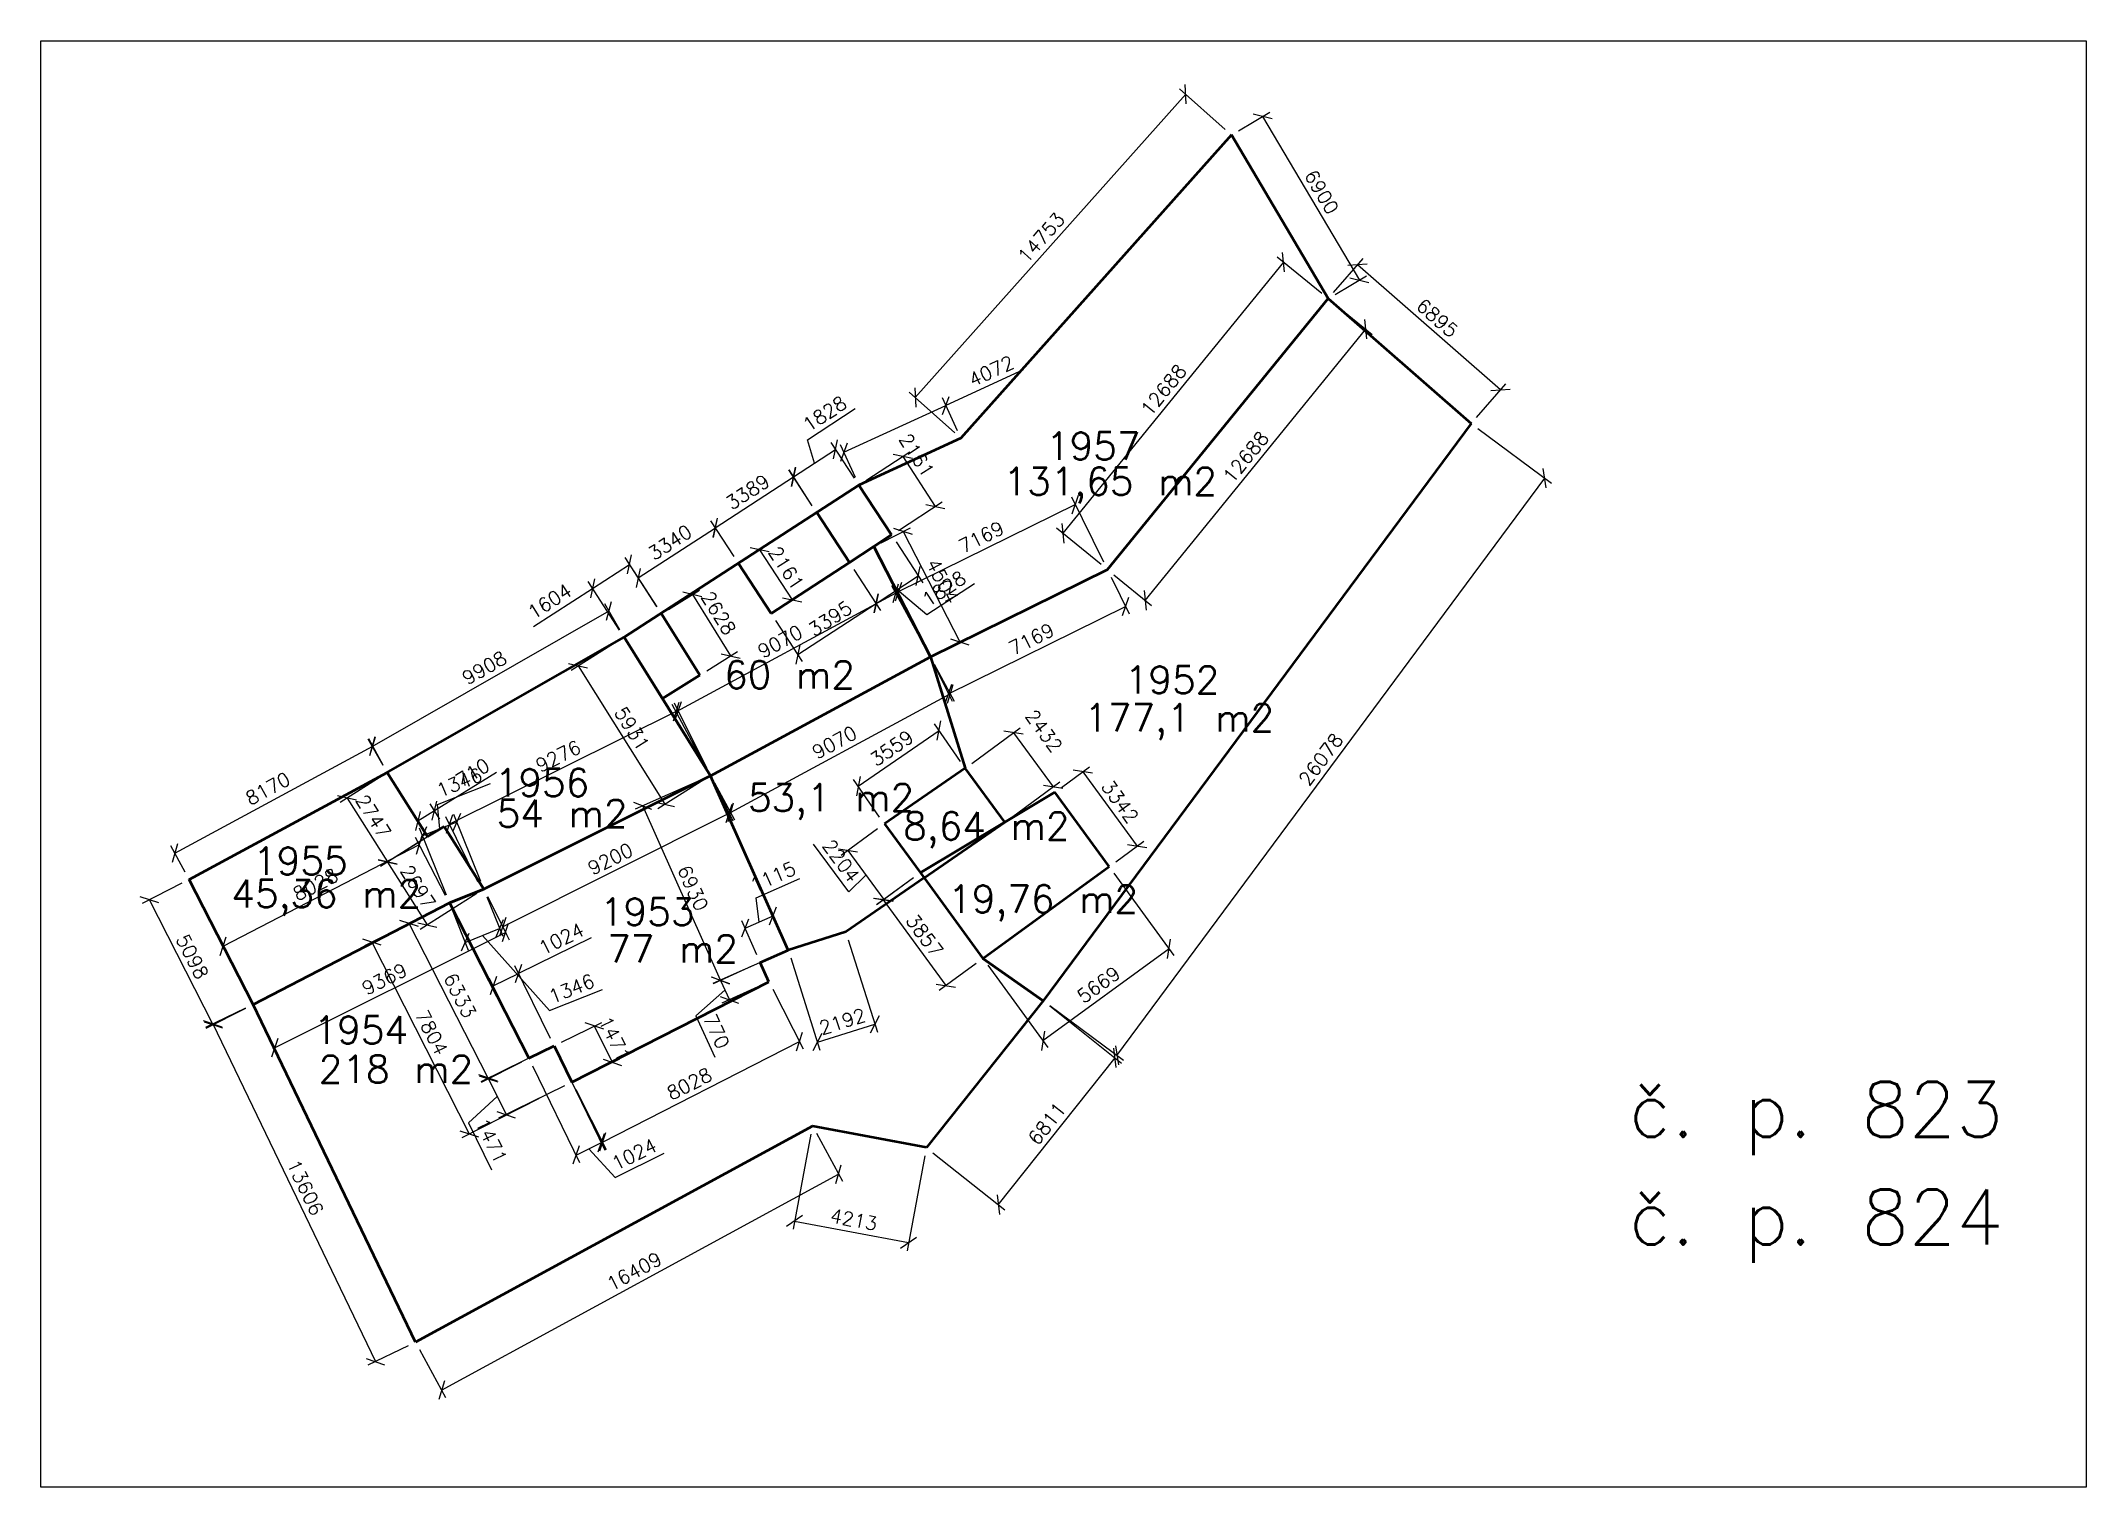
# Model space of a CAD drawing. Header units: millimetres. Extents: x -1463353 to -693674, y -1913439 to -867598.
# Drawn here: x -935317 to -861067, y -970962 to -918462 of the extents above; entities that cross this region are included whole.
import ezdxf
from ezdxf.enums import TextEntityAlignment as Align

# ---------------------------------------------------------------- set-up
doc = ezdxf.new("R2010")
doc.units = ezdxf.units.MM
doc.layers.add('bednar', color=2, linetype='Continuous', lineweight=50)
doc.layers.add('hervert', color=6, linetype='Continuous', lineweight=50)
doc.layers.add('bednar-koty', color=2, linetype='Continuous')
doc.layers.add('hervert-koty', color=6, linetype='Continuous')
doc.layers.add('vykres', color=9, linetype='Continuous', plot=False)
doc.styles.get("Standard").update_dxf_attribs({"font": 'txt.shx'})
doc.dimstyles.new('ISO-25', dxfattribs={"dimtxt": 500, "dimasz": 500, "dimexe": 300, "dimexo": 300, "dimgap": 200, "dimtad": 1, "dimdec": 0, "dimtxsty": 'Standard', "dimblk": 'OBLIQUE', "dimcen": 1, "dimadec": 0, "dimazin": 0, "dimtfac": 1, "dimtdec": 0, "dimtmove": 1, "dimatfit": 3, "dimldrblk": 'OBLIQUE', "dimfxl": 0, "dimarcsym": 0})

msp = doc.modelspace()

# ---------------------------------------------------------------- texts
at = {"layer": 'bednar'}
for s, p in [('1957', (-898826.8, -933966.7)), ('1956', (-918836.8, -946186.7)), ('1955', (-927613.3, -949030.8))]:
    msp.add_text(s, height=1000, dxfattribs=at).set_placement(p, align=Align.BOTTOM_LEFT)
for s, p in [('131,65 m2', (-900368, -934953.4)), ('60 m2', (-910511.6, -941973.9)), ('54 m2', (-918769.6, -947007.8)), ('45,36 m2', (-928401.5, -949922.4))]:
    msp.add_text(s, height=1000, dxfattribs=at).set_placement(p)
at = {"layer": 'bednar', "insert": (-877671.1, -956247.5), "char_height": 2000, "attachment_point": 1}
msp.add_mtext_dynamic_manual_height_columns('č. p. 823', width=32363.01, gutter_width=23325.1, heights=[0], dxfattribs=at)
at = {"layer": 'hervert'}
for s, p in [('1952', (-895966.8, -942456.7)), ('1953', (-915021.3, -950878.6)), ('1954', (-925416.9, -955167.2))]:
    msp.add_text(s, height=1000, dxfattribs=at).set_placement(p, align=Align.BOTTOM_LEFT)
for s, p in [('177,1 m2', (-897437.2, -943529.1)), ('53,1 m2', (-909647.5, -946430.1)), ('8,64 m2', (-904010.3, -947459.6)), ('19,76 m2', (-902376.7, -950112.1)), ('77 m2', (-914758.9, -951920.6)), ('218 m2', (-925229.4, -956289.7))]:
    msp.add_text(s, height=1000, dxfattribs=at).set_placement(p)
at = {"layer": 'hervert', "insert": (-877671.1, -960160.1), "char_height": 2000, "attachment_point": 1}
msp.add_mtext_dynamic_manual_height_columns('č. p. 824', width=32363.01, gutter_width=23325.1, heights=[0], dxfattribs=at)

# ---------------------------------------------------------------- blocks, each defined once
blk = doc.blocks.new('_Oblique')
at = {"color": 0, "linetype": 'ByBlock', "lineweight": -2}
blk.add_line((-0.5, -0.5), (0.5, 0.5), dxfattribs=at)
blk = doc.blocks.new('*D5')
at = {"layer": 'Defpoints', "color": 0}
for p in [(-908887, -952617), (-907779, -954787), (-916037, -956267)]:
    blk.add_point(p, dxfattribs=at)
at = {"layer": 'hervert-koty', "color": 0, "lineweight": -2}
for p, q in [((-908750, -952884), (-907642, -955054)), ((-914929, -958437), (-907779, -954787)), ((-915900, -956534), (-914792, -958704))]:
    blk.add_line(p, q, dxfattribs=at)
at = {"layer": 'hervert-koty', "color": 0, "lineweight": -2, "xscale": 500, "yscale": 500, "zscale": 500}
for p, rotation in [((-907779, -954787), 27.04383484737327), ((-914929, -958437), 207.0438348473733)]:
    blk.add_blockref('_Oblique', p, dxfattribs=dict(at, rotation=rotation))
at = {"layer": 'hervert-koty', "color": 0, "insert": (-911776, -956323), "char_height": 500, "attachment_point": 5, "rotation": 27.04383}
blk.add_mtext('8028', dxfattribs=at)
blk = doc.blocks.new('*D7')
at = {"layer": 'Defpoints', "color": 0}
for p in [(-915220, -954224), (-916687, -954947), (-916037, -956267)]:
    blk.add_point(p, dxfattribs=at)
at = {"layer": 'hervert-koty', "color": 0, "lineweight": -2}
for p, q in [((-916418, -954814), (-914951, -954092)), ((-914570, -955544), (-915220, -954224)), ((-915768, -956134), (-914301, -955412))]:
    blk.add_line(p, q, dxfattribs=at)
at = {"layer": 'hervert-koty', "color": 0, "lineweight": -2, "xscale": 500, "yscale": 500, "zscale": 500}
for p, rotation in [((-915220, -954224), 116.2167528564192), ((-914570, -955544), 296.2167528564192)]:
    blk.add_blockref('_Oblique', p, dxfattribs=dict(at, rotation=rotation))
at = {"layer": 'hervert-koty', "color": 0, "insert": (-914491, -954686), "char_height": 500, "attachment_point": 5, "rotation": 296.21675}
blk.add_mtext('1471', dxfattribs=at)
blk = doc.blocks.new('*D8')
at = {"layer": 'Defpoints', "color": 0}
for p in [(-909207, -951917), (-908887, -952617), (-910322, -953273)]:
    blk.add_point(p, dxfattribs=at)
at = {"layer": 'hervert-koty', "color": 0, "lineweight": -2}
for p, q in [((-909480, -952041), (-910915, -952697)), ((-910642, -952573), (-910322, -953273)), ((-910482, -952923), (-911541, -953852)), ((-909160, -952741), (-910595, -953397)), ((-911541, -953852), (-910855, -955353))]:
    blk.add_line(p, q, dxfattribs=at)
at = {"layer": 'hervert-koty', "color": 0, "lineweight": -2, "xscale": 500, "yscale": 500, "zscale": 500}
for p, rotation in [((-910642, -952573), 114.5671713206013), ((-910322, -953273), 294.5671713206013)]:
    blk.add_blockref('_Oblique', p, dxfattribs=dict(at, rotation=rotation))
at = {"layer": 'hervert-koty', "color": 0, "insert": (-910789, -954416), "char_height": 500, "attachment_point": 5, "rotation": 294.56717}
blk.add_mtext('770', dxfattribs=at)
blk = doc.blocks.new('*D9')
at = {"layer": 'Defpoints', "color": 0}
for p in [(-920487, -949757), (-921946, -950502), (-917607, -955397)]:
    blk.add_point(p, dxfattribs=at)
at = {"layer": 'hervert-koty', "color": 0, "lineweight": -2}
for p, q in [((-920754, -949893), (-922213, -950638)), ((-919066, -956142), (-921946, -950502)), ((-917874, -955533), (-919333, -956278))]:
    blk.add_line(p, q, dxfattribs=at)
at = {"layer": 'hervert-koty', "color": 0, "lineweight": -2, "xscale": 500, "yscale": 500, "zscale": 500}
for p, rotation in [((-921946, -950502), 117.0505970070862), ((-919066, -956142), 297.0505970070862)]:
    blk.add_blockref('_Oblique', p, dxfattribs=dict(at, rotation=rotation))
at = {"layer": 'hervert-koty', "color": 0, "insert": (-920105, -953117), "char_height": 500, "attachment_point": 5, "rotation": 297.0506}
blk.add_mtext('6333', dxfattribs=at)
blk = doc.blocks.new('*D10')
at = {"layer": 'Defpoints', "color": 0}
for p in [(-917975, -952313), (-917607, -955397), (-916687, -954947)]:
    blk.add_point(p, dxfattribs=at)
at = {"layer": 'hervert-koty', "color": 0, "lineweight": -2}
for p, q in [((-915336, -951022), (-917975, -952313)), ((-917739, -955127), (-919027, -952494)), ((-918895, -952763), (-917975, -952313)), ((-916819, -954677), (-918107, -952044))]:
    blk.add_line(p, q, dxfattribs=at)
at = {"layer": 'hervert-koty', "color": 0, "lineweight": -2, "xscale": 500, "yscale": 500, "zscale": 500}
for p, rotation in [((-918895, -952763), 206.0646640782857), ((-917975, -952313), 26.06466407828576)]:
    blk.add_blockref('_Oblique', p, dxfattribs=dict(at, rotation=rotation))
at = {"layer": 'hervert-koty', "color": 0, "insert": (-916424, -951054), "char_height": 500, "attachment_point": 5, "rotation": 26.06466}
blk.add_mtext('1024', dxfattribs=at)
blk = doc.blocks.new('*D11')
at = {"layer": 'Defpoints', "color": 0}
for p in [(-908735, -950225), (-908187, -951467), (-909207, -951917)]:
    blk.add_point(p, dxfattribs=at)
at = {"layer": 'hervert-koty', "color": 0, "lineweight": -2}
for p, q in [((-909354, -949569), (-907769, -948870)), ((-909245, -950450), (-909354, -949569)), ((-909755, -950675), (-908735, -950225)), ((-908308, -951192), (-908856, -949951)), ((-909328, -951642), (-909876, -950401))]:
    blk.add_line(p, q, dxfattribs=at)
at = {"layer": 'hervert-koty', "color": 0, "lineweight": -2, "xscale": 500, "yscale": 500, "zscale": 500}
for p, rotation in [((-909755, -950675), 203.8059435184577), ((-908735, -950225), 23.80594351845772)]:
    blk.add_blockref('_Oblique', p, dxfattribs=dict(at, rotation=rotation))
at = {"layer": 'hervert-koty', "color": 0, "insert": (-908743, -948808), "char_height": 500, "attachment_point": 5, "rotation": 23.80594}
blk.add_mtext('1115', dxfattribs=at)
blk = doc.blocks.new('*D12')
at = {"layer": 'Defpoints', "color": 0}
for p in [(-919237, -949257), (-920487, -949757), (-918665, -950687)]:
    blk.add_point(p, dxfattribs=at)
at = {"layer": 'hervert-koty', "color": 0, "lineweight": -2}
for p, q in [((-919125, -949535), (-918553, -950965)), ((-920375, -950035), (-919803, -951465)), ((-919915, -951187), (-918665, -950687)), ((-919290, -950937), (-916847, -953667)), ((-916847, -953667), (-914928, -952900))]:
    blk.add_line(p, q, dxfattribs=at)
at = {"layer": 'hervert-koty', "color": 0, "lineweight": -2, "xscale": 500, "yscale": 500, "zscale": 500}
for p, rotation in [((-918665, -950687), 21.80140948635181), ((-919915, -951187), 201.8014094863518)]:
    blk.add_blockref('_Oblique', p, dxfattribs=dict(at, rotation=rotation))
at = {"layer": 'hervert-koty', "color": 0, "insert": (-916055, -952866), "char_height": 500, "attachment_point": 5, "rotation": 21.80141}
blk.add_mtext('1346', dxfattribs=at)
blk = doc.blocks.new('*D13')
at = {"layer": 'bednar-koty', "color": 0, "lineweight": -2}
for p, q in [((-923000, -945187), (-924458, -946111)), ((-924204, -945950), (-922734, -948270)), ((-921530, -947507), (-922988, -948431))]:
    blk.add_line(p, q, dxfattribs=at)
at = {"layer": 'Defpoints', "color": 0}
for p in [(-922747, -945027), (-921277, -947347), (-922734, -948270)]:
    blk.add_point(p, dxfattribs=at)
at = {"layer": 'bednar-koty', "color": 0, "lineweight": -2, "xscale": 500, "yscale": 500, "zscale": 500}
for p, rotation in [((-924204, -945950), 122.359192864501), ((-922734, -948270), 302.359192864501)]:
    blk.add_blockref('_Oblique', p, dxfattribs=dict(at, rotation=rotation))
at = {"layer": 'bednar-koty', "color": 0, "insert": (-923251, -946614), "char_height": 500, "attachment_point": 5, "rotation": 302.35919}
blk.add_mtext('2747', dxfattribs=at)
blk = doc.blocks.new('*D14')
at = {"layer": 'bednar-koty', "color": 0, "lineweight": -2}
for p, q in [((-930204, -949043), (-931646, -949780)), ((-929058, -954183), (-931378, -949643)), ((-927884, -953583), (-929326, -954320))]:
    blk.add_line(p, q, dxfattribs=at)
at = {"layer": 'Defpoints', "color": 0}
for p in [(-929937, -948907), (-931378, -949643), (-927617, -953447)]:
    blk.add_point(p, dxfattribs=at)
at = {"layer": 'bednar-koty', "color": 0, "lineweight": -2, "xscale": 500, "yscale": 500, "zscale": 500}
for p, rotation in [((-931378, -949643), 117.067632843799), ((-929058, -954183), 297.067632843799)]:
    blk.add_blockref('_Oblique', p, dxfattribs=dict(at, rotation=rotation))
at = {"layer": 'bednar-koty', "color": 0, "insert": (-929818, -951709), "char_height": 500, "attachment_point": 5, "rotation": 297.06763}
blk.add_mtext('5098', dxfattribs=at)
blk = doc.blocks.new('*D15')
at = {"layer": 'Defpoints', "color": 0}
for p in [(-927617, -953447), (-921717, -965707), (-923175, -966409)]:
    blk.add_point(p, dxfattribs=at)
at = {"layer": 'hervert-koty', "color": 0, "lineweight": -2}
for p, q in [((-927887, -953577), (-929346, -954279)), ((-929075, -954149), (-923175, -966409)), ((-921987, -965837), (-923446, -966539))]:
    blk.add_line(p, q, dxfattribs=at)
at = {"layer": 'hervert-koty', "color": 0, "lineweight": -2, "xscale": 500, "yscale": 500, "zscale": 500}
for p, rotation in [((-929075, -954149), 115.6987115991615), ((-923175, -966409), 295.6987115991615)]:
    blk.add_blockref('_Oblique', p, dxfattribs=dict(at, rotation=rotation))
at = {"layer": 'hervert-koty', "color": 0, "insert": (-925720, -960083), "char_height": 500, "attachment_point": 5, "rotation": 295.69871}
blk.add_mtext('13606', dxfattribs=at)
blk = doc.blocks.new('*D16')
at = {"layer": 'bednar-koty', "color": 0, "lineweight": -2}
for p, q in [((-930456, -947948), (-923270, -944061)), ((-922894, -944756), (-923413, -943797)), ((-930080, -948643), (-930598, -947684))]:
    blk.add_line(p, q, dxfattribs=at)
at = {"layer": 'Defpoints', "color": 0}
for p in [(-923270, -944061), (-922751, -945020), (-929937, -948907)]:
    blk.add_point(p, dxfattribs=at)
at = {"layer": 'bednar-koty', "color": 0, "lineweight": -2, "xscale": 500, "yscale": 500, "zscale": 500}
for p, rotation in [((-923270, -944061), 28.41014193657022), ((-930456, -947948), 208.4101419365702)]:
    blk.add_blockref('_Oblique', p, dxfattribs=dict(at, rotation=rotation))
at = {"layer": 'bednar-koty', "color": 0, "insert": (-927077, -945608), "char_height": 500, "attachment_point": 5, "rotation": 28.41014}
blk.add_mtext('8170', dxfattribs=at)
blk = doc.blocks.new('*D17')
at = {"layer": 'bednar-koty', "color": 0, "lineweight": -2}
for p, q in [((-919103, -949525), (-918318, -951094)), ((-926832, -955016), (-918452, -950826)), ((-927483, -953715), (-926698, -955284))]:
    blk.add_line(p, q, dxfattribs=at)
at = {"layer": 'Defpoints', "color": 0}
for p in [(-919237, -949257), (-918452, -950826), (-927617, -953447)]:
    blk.add_point(p, dxfattribs=at)
at = {"layer": 'bednar-koty', "color": 0, "lineweight": -2, "xscale": 500, "yscale": 500, "zscale": 500}
for p, rotation in [((-918452, -950826), 26.56505117707799), ((-926832, -955016), 206.565051177078)]:
    blk.add_blockref('_Oblique', p, dxfattribs=dict(at, rotation=rotation))
at = {"layer": 'bednar-koty', "color": 0, "insert": (-922844, -952518), "char_height": 500, "attachment_point": 5, "rotation": 26.56505}
blk.add_mtext('9369', dxfattribs=at)
blk = doc.blocks.new('*D18')
at = {"layer": 'bednar-koty', "color": 0, "lineweight": -2}
for p, q in [((-920930, -947137), (-922985, -948435)), ((-922732, -948275), (-921292, -950555)), ((-919490, -949417), (-921545, -950715))]:
    blk.add_line(p, q, dxfattribs=at)
at = {"layer": 'Defpoints', "color": 0}
for p in [(-920677, -946977), (-919237, -949257), (-921292, -950555)]:
    blk.add_point(p, dxfattribs=at)
at = {"layer": 'bednar-koty', "color": 0, "lineweight": -2, "xscale": 500, "yscale": 500, "zscale": 500}
for p, rotation in [((-922732, -948275), 122.2756443145776), ((-921292, -950555), 302.2756443145776)]:
    blk.add_blockref('_Oblique', p, dxfattribs=dict(at, rotation=rotation))
at = {"layer": 'bednar-koty', "color": 0, "insert": (-921631, -949174), "char_height": 500, "attachment_point": 5, "rotation": 302.27564}
blk.add_mtext('2697', dxfattribs=at)
blk = doc.blocks.new('*D19')
at = {"layer": 'bednar-koty', "color": 0, "lineweight": -2}
for p, q in [((-918777, -945021), (-921027, -946409)), ((-921439, -947094), (-921789, -946526)), ((-921027, -946409), (-921632, -946782)), ((-920834, -946721), (-921185, -946153))]:
    blk.add_line(p, q, dxfattribs=at)
at = {"layer": 'Defpoints', "color": 0}
for p in [(-921632, -946782), (-921281, -947350), (-920677, -946977)]:
    blk.add_point(p, dxfattribs=at)
at = {"layer": 'bednar-koty', "color": 0, "lineweight": -2, "xscale": 500, "yscale": 500, "zscale": 500}
for p, rotation in [((-921632, -946782), 211.6607510924075), ((-921027, -946409), 31.66075109240753)]:
    blk.add_blockref('_Oblique', p, dxfattribs=dict(at, rotation=rotation))
at = {"layer": 'bednar-koty', "color": 0, "insert": (-919644, -945027), "char_height": 500, "attachment_point": 5, "rotation": 31.66075}
blk.add_mtext('710', dxfattribs=at)
blk = doc.blocks.new('*D20')
at = {"layer": 'bednar-koty', "color": 0, "lineweight": -2}
for p, q in [((-910876, -945407), (-910193, -946771)), ((-918554, -950621), (-910327, -946503)), ((-919103, -949525), (-918419, -950890))]:
    blk.add_line(p, q, dxfattribs=at)
at = {"layer": 'Defpoints', "color": 0}
for p in [(-911010, -945139), (-910327, -946503), (-919237, -949257)]:
    blk.add_point(p, dxfattribs=at)
at = {"layer": 'bednar-koty', "color": 0, "lineweight": -2, "xscale": 500, "yscale": 500, "zscale": 500}
for p, rotation in [((-910327, -946503), 26.59289168928024), ((-918554, -950621), 206.5928916892802)]:
    blk.add_blockref('_Oblique', p, dxfattribs=dict(at, rotation=rotation))
at = {"layer": 'bednar-koty', "color": 0, "insert": (-914642, -948160), "char_height": 500, "attachment_point": 5, "rotation": 26.59289}
blk.add_mtext('9200', dxfattribs=at)
blk = doc.blocks.new('*D21')
at = {"layer": 'bednar-koty', "color": 0, "lineweight": -2}
for p, q in [((-923292, -944073), (-914692, -939153)), ((-914296, -939846), (-914841, -938893)), ((-922896, -944766), (-923441, -943813))]:
    blk.add_line(p, q, dxfattribs=at)
at = {"layer": 'Defpoints', "color": 0}
for p in [(-914692, -939153), (-914147, -940107), (-922747, -945027)]:
    blk.add_point(p, dxfattribs=at)
at = {"layer": 'bednar-koty', "color": 0, "lineweight": -2, "xscale": 500, "yscale": 500, "zscale": 500}
for p, rotation in [((-914692, -939153), 29.7735722206899), ((-923292, -944073), 209.7735722206899)]:
    blk.add_blockref('_Oblique', p, dxfattribs=dict(at, rotation=rotation))
at = {"layer": 'bednar-koty', "color": 0, "insert": (-919216, -941223), "char_height": 500, "attachment_point": 5, "rotation": 29.77357}
blk.add_mtext('9908', dxfattribs=at)
blk = doc.blocks.new('*D22')
at = {"layer": 'bednar-koty', "color": 0, "lineweight": -2}
for p, q in [((-915292, -938337), (-913945, -937466)), ((-912963, -938983), (-914108, -937214)), ((-917437, -939725), (-915292, -938337)), ((-914310, -939855), (-915455, -938085))]:
    blk.add_line(p, q, dxfattribs=at)
at = {"layer": 'Defpoints', "color": 0}
for p in [(-913945, -937466), (-912800, -939235), (-914147, -940107)]:
    blk.add_point(p, dxfattribs=at)
at = {"layer": 'bednar-koty', "color": 0, "lineweight": -2, "xscale": 500, "yscale": 500, "zscale": 500}
for p, rotation in [((-913945, -937466), 32.9080279218139), ((-915292, -938337), 212.9080279218139)]:
    blk.add_blockref('_Oblique', p, dxfattribs=dict(at, rotation=rotation))
at = {"layer": 'bednar-koty', "color": 0, "insert": (-916849, -938808), "char_height": 500, "attachment_point": 5, "rotation": 32.90803}
blk.add_mtext('1604', dxfattribs=at)
blk = doc.blocks.new('*D23')
at = {"layer": 'bednar-koty', "color": 0, "lineweight": -2}
for p, q in [((-912532, -939098), (-911412, -938400)), ((-911667, -938559), (-910277, -940789)), ((-911142, -941328), (-910022, -940630))]:
    blk.add_line(p, q, dxfattribs=at)
at = {"layer": 'Defpoints', "color": 0}
for p in [(-912787, -939257), (-911397, -941487), (-910277, -940789)]:
    blk.add_point(p, dxfattribs=at)
at = {"layer": 'bednar-koty', "color": 0, "lineweight": -2, "xscale": 500, "yscale": 500, "zscale": 500}
for p, rotation in [((-911667, -938559), 121.9360458726137), ((-910277, -940789), 301.9360458726137)]:
    blk.add_blockref('_Oblique', p, dxfattribs=dict(at, rotation=rotation))
at = {"layer": 'bednar-koty', "color": 0, "insert": (-910714, -939236), "char_height": 500, "attachment_point": 5, "rotation": 301.93605}
blk.add_mtext('2628', dxfattribs=at)
blk = doc.blocks.new('*D24')
at = {"layer": 'bednar-koty', "color": 0, "lineweight": -2}
for p, q in [((-914401, -940266), (-916068, -941313)), ((-915814, -941153), (-912660, -946176)), ((-911247, -945289), (-912914, -946336))]:
    blk.add_line(p, q, dxfattribs=at)
at = {"layer": 'Defpoints', "color": 0}
for p in [(-914147, -940107), (-910993, -945130), (-912660, -946176)]:
    blk.add_point(p, dxfattribs=at)
at = {"layer": 'bednar-koty', "color": 0, "lineweight": -2, "xscale": 500, "yscale": 500, "zscale": 500}
for p, rotation in [((-915814, -941153), 122.1207127218037), ((-912660, -946176), 302.1207127218037)]:
    blk.add_blockref('_Oblique', p, dxfattribs=dict(at, rotation=rotation))
at = {"layer": 'bednar-koty', "color": 0, "insert": (-913856, -943425), "char_height": 500, "attachment_point": 5, "rotation": 302.12071}
blk.add_mtext('5931', dxfattribs=at)
blk = doc.blocks.new('*D25')
at = {"layer": 'bednar-koty', "color": 0, "lineweight": -2}
for p, q in [((-909736, -937273), (-908971, -936775)), ((-909223, -936939), (-908043, -938749)), ((-908556, -939083), (-907791, -938585))]:
    blk.add_line(p, q, dxfattribs=at)
at = {"layer": 'Defpoints', "color": 0}
for p in [(-909987, -937437), (-908807, -939247), (-908043, -938749)]:
    blk.add_point(p, dxfattribs=at)
at = {"layer": 'bednar-koty', "color": 0, "lineweight": -2, "xscale": 500, "yscale": 500, "zscale": 500}
for p, rotation in [((-909223, -936939), 123.1016848276014), ((-908043, -938749), 303.1016848276014)]:
    blk.add_blockref('_Oblique', p, dxfattribs=dict(at, rotation=rotation))
at = {"layer": 'bednar-koty', "color": 0, "insert": (-908256, -937598), "char_height": 500, "attachment_point": 5, "rotation": 303.10168}
blk.add_mtext('2161', dxfattribs=at)
blk = doc.blocks.new('*D26')
at = {"layer": 'bednar-koty', "color": 0, "lineweight": -2}
for p, q in [((-905803, -937648), (-904834, -939136)), ((-907842, -940737), (-904998, -938884)), ((-908648, -939501), (-907679, -940989))]:
    blk.add_line(p, q, dxfattribs=at)
at = {"layer": 'Defpoints', "color": 0}
for p in [(-905967, -937397), (-908811, -939250), (-904998, -938884)]:
    blk.add_point(p, dxfattribs=at)
at = {"layer": 'bednar-koty', "color": 0, "lineweight": -2, "xscale": 500, "yscale": 500, "zscale": 500}
for p, rotation in [((-904998, -938884), 33.08056094852699), ((-907842, -940737), 213.080560948527)]:
    blk.add_blockref('_Oblique', p, dxfattribs=dict(at, rotation=rotation))
at = {"layer": 'bednar-koty', "color": 0, "insert": (-906666, -939434), "char_height": 500, "attachment_point": 5, "rotation": 33.08056}
blk.add_mtext('3395', dxfattribs=at)
blk = doc.blocks.new('*D27')
at = {"layer": 'bednar-koty', "color": 0, "lineweight": -2}
for p, q in [((-904273, -936648), (-903301, -938134)), ((-905803, -937648), (-904831, -939134)), ((-904996, -938883), (-903466, -937883)), ((-904231, -938383), (-903153, -939291)), ((-903153, -939291), (-901423, -938161))]:
    blk.add_line(p, q, dxfattribs=at)
at = {"layer": 'Defpoints', "color": 0}
for p in [(-904437, -936397), (-905967, -937397), (-903466, -937883)]:
    blk.add_point(p, dxfattribs=at)
at = {"layer": 'bednar-koty', "color": 0, "lineweight": -2, "xscale": 500, "yscale": 500, "zscale": 500}
for p, rotation in [((-903466, -937883), 33.16842082125948), ((-904996, -938883), 213.1684208212595)]:
    blk.add_blockref('_Oblique', p, dxfattribs=dict(at, rotation=rotation))
at = {"layer": 'bednar-koty', "color": 0, "insert": (-902534, -938349), "char_height": 500, "attachment_point": 5, "rotation": 33.16842}
blk.add_mtext('1828', dxfattribs=at)
blk = doc.blocks.new('*D28')
at = {"layer": 'bednar-koty', "color": 0, "lineweight": -2}
for p, q in [((-902884, -941091), (-902159, -942433)), ((-910282, -946479), (-902302, -942169)), ((-910864, -945401), (-910140, -946743))]:
    blk.add_line(p, q, dxfattribs=at)
at = {"layer": 'Defpoints', "color": 0}
for p in [(-903027, -940827), (-902302, -942169), (-911007, -945137)]:
    blk.add_point(p, dxfattribs=at)
at = {"layer": 'bednar-koty', "color": 0, "lineweight": -2, "xscale": 500, "yscale": 500, "zscale": 500}
for p, rotation in [((-902302, -942169), 28.37270581436362), ((-910282, -946479), 208.3727058143636)]:
    blk.add_blockref('_Oblique', p, dxfattribs=dict(at, rotation=rotation))
at = {"layer": 'bednar-koty', "color": 0, "insert": (-906506, -943928), "char_height": 500, "attachment_point": 5, "rotation": 28.37271}
blk.add_mtext('9070', dxfattribs=at)
blk = doc.blocks.new('*D29')
at = {"layer": 'bednar-koty', "color": 0, "lineweight": -2}
for p, q in [((-907481, -932939), (-905751, -931808)), ((-907995, -934290), (-906465, -933290)), ((-907230, -933790), (-907481, -932939)), ((-905781, -934336), (-906629, -933039)), ((-907311, -935336), (-908159, -934039))]:
    blk.add_line(p, q, dxfattribs=at)
at = {"layer": 'Defpoints', "color": 0}
for p in [(-906465, -933290), (-905617, -934587), (-907147, -935587)]:
    blk.add_point(p, dxfattribs=at)
at = {"layer": 'bednar-koty', "color": 0, "lineweight": -2, "xscale": 500, "yscale": 500, "zscale": 500}
for p, rotation in [((-906465, -933290), 33.16842082125948), ((-907995, -934290), 213.1684208212595)]:
    blk.add_blockref('_Oblique', p, dxfattribs=dict(at, rotation=rotation))
at = {"layer": 'bednar-koty', "color": 0, "insert": (-906862, -931997), "char_height": 500, "attachment_point": 5, "rotation": 33.16842}
blk.add_mtext('1828', dxfattribs=at)
blk = doc.blocks.new('*D30')
at = {"layer": 'bednar-koty', "color": 0, "lineweight": -2}
for p, q in [((-905366, -934423), (-903775, -933386)), ((-904026, -933550), (-902846, -935360)), ((-904186, -936233), (-902595, -935196))]:
    blk.add_line(p, q, dxfattribs=at)
at = {"layer": 'Defpoints', "color": 0}
for p in [(-905617, -934587), (-902846, -935360), (-904437, -936397)]:
    blk.add_point(p, dxfattribs=at)
at = {"layer": 'bednar-koty', "color": 0, "lineweight": -2, "xscale": 500, "yscale": 500, "zscale": 500}
for p, rotation in [((-904026, -933550), 123.1016848258751), ((-902846, -935360), 303.1016848258751)]:
    blk.add_blockref('_Oblique', p, dxfattribs=dict(at, rotation=rotation))
at = {"layer": 'bednar-koty', "color": 0, "insert": (-903521, -933501), "char_height": 500, "attachment_point": 5, "rotation": 303.10168}
blk.add_mtext('2161', dxfattribs=at)
blk = doc.blocks.new('*D31')
at = {"layer": 'bednar-koty', "color": 0, "lineweight": -2}
for p, q in [((-913632, -937956), (-910832, -936136)), ((-910150, -937185), (-910996, -935885)), ((-912950, -939005), (-913796, -937705))]:
    blk.add_line(p, q, dxfattribs=at)
at = {"layer": 'Defpoints', "color": 0}
for p in [(-910832, -936136), (-909987, -937437), (-912787, -939257)]:
    blk.add_point(p, dxfattribs=at)
at = {"layer": 'bednar-koty', "color": 0, "lineweight": -2, "xscale": 500, "yscale": 500, "zscale": 500}
for p, rotation in [((-910832, -936136), 33.02386755579664), ((-913632, -937956), 213.0238675557966)]:
    blk.add_blockref('_Oblique', p, dxfattribs=dict(at, rotation=rotation))
at = {"layer": 'bednar-koty', "color": 0, "insert": (-912477, -936669), "char_height": 500, "attachment_point": 5, "rotation": 33.02387}
blk.add_mtext('3340', dxfattribs=at)
blk = doc.blocks.new('*D32')
at = {"layer": 'bednar-koty', "color": 0, "lineweight": -2}
for p, q in [((-907311, -935335), (-908156, -934037)), ((-910833, -936138), (-907993, -934288)), ((-910151, -937185), (-910996, -935887))]:
    blk.add_line(p, q, dxfattribs=at)
at = {"layer": 'Defpoints', "color": 0}
for p in [(-907993, -934288), (-907147, -935587), (-909987, -937437)]:
    blk.add_point(p, dxfattribs=at)
at = {"layer": 'bednar-koty', "color": 0, "lineweight": -2, "xscale": 500, "yscale": 500, "zscale": 500}
for p, rotation in [((-907993, -934288), 33.08056094930459), ((-910833, -936138), 213.0805609493046)]:
    blk.add_blockref('_Oblique', p, dxfattribs=dict(at, rotation=rotation))
at = {"layer": 'bednar-koty', "color": 0, "insert": (-909658, -934836), "char_height": 500, "attachment_point": 5, "rotation": 33.08056}
blk.add_mtext('3389', dxfattribs=at)
blk = doc.blocks.new('*D33')
at = {"layer": 'bednar-koty', "color": 0, "lineweight": -2}
for p, q in [((-899652, -930406), (-902463, -931698)), ((-906163, -933398), (-902463, -931698)), ((-902042, -932614), (-902588, -931425)), ((-905742, -934314), (-906288, -933125))]:
    blk.add_line(p, q, dxfattribs=at)
at = {"layer": 'Defpoints', "color": 0}
for p in [(-902463, -931698), (-901917, -932887), (-905617, -934587)]:
    blk.add_point(p, dxfattribs=at)
at = {"layer": 'bednar-koty', "color": 0, "lineweight": -2, "xscale": 500, "yscale": 500, "zscale": 500}
for p, rotation in [((-902463, -931698), 24.67686317033705), ((-906163, -933398), 204.6768631703371)]:
    blk.add_blockref('_Oblique', p, dxfattribs=dict(at, rotation=rotation))
at = {"layer": 'bednar-koty', "color": 0, "insert": (-900816, -930446), "char_height": 500, "attachment_point": 5, "rotation": 24.67686}
blk.add_mtext('4072', dxfattribs=at)
blk = doc.blocks.new('*D34')
at = {"layer": 'bednar-koty', "color": 0, "lineweight": -2}
for p, q in [((-896464, -937926), (-895806, -939260)), ((-902369, -942161), (-895939, -938991)), ((-902894, -941096), (-902236, -942430))]:
    blk.add_line(p, q, dxfattribs=at)
at = {"layer": 'Defpoints', "color": 0}
for p in [(-896597, -937657), (-895939, -938991), (-903027, -940827)]:
    blk.add_point(p, dxfattribs=at)
at = {"layer": 'bednar-koty', "color": 0, "lineweight": -2, "xscale": 500, "yscale": 500, "zscale": 500}
for p, rotation in [((-895939, -938991), 26.24336895784218), ((-902369, -942161), 206.2433689578422)]:
    blk.add_blockref('_Oblique', p, dxfattribs=dict(at, rotation=rotation))
at = {"layer": 'bednar-koty', "color": 0, "insert": (-899353, -940172), "char_height": 500, "attachment_point": 5, "rotation": 26.24337}
blk.add_mtext('7169', dxfattribs=at)
blk = doc.blocks.new('*D35')
at = {"layer": 'bednar-koty', "color": 0, "lineweight": -2}
for p, q in [((-888354, -928006), (-886985, -929121)), ((-895228, -938771), (-887218, -928931)), ((-896364, -937846), (-894995, -938961))]:
    blk.add_line(p, q, dxfattribs=at)
at = {"layer": 'Defpoints', "color": 0}
for p in [(-888587, -927817), (-887218, -928931), (-896597, -937657)]:
    blk.add_point(p, dxfattribs=at)
at = {"layer": 'bednar-koty', "color": 0, "lineweight": -2, "xscale": 500, "yscale": 500, "zscale": 500}
for p, rotation in [((-887218, -928931), 50.8535701644098), ((-895228, -938771), 230.8535701644098)]:
    blk.add_blockref('_Oblique', p, dxfattribs=dict(at, rotation=rotation))
at = {"layer": 'bednar-koty', "color": 0, "insert": (-891572, -933567), "char_height": 500, "attachment_point": 5, "rotation": 50.85357}
blk.add_mtext('12688', dxfattribs=at)
blk = doc.blocks.new('*D36')
at = {"layer": 'bednar-koty', "color": 0, "lineweight": -2}
for p, q in [((-891839, -921724), (-890704, -921054)), ((-890962, -921206), (-887452, -927146)), ((-888329, -927664), (-887194, -926994))]:
    blk.add_line(p, q, dxfattribs=at)
at = {"layer": 'Defpoints', "color": 0}
for p in [(-892097, -921877), (-887452, -927146), (-888587, -927817)]:
    blk.add_point(p, dxfattribs=at)
at = {"layer": 'bednar-koty', "color": 0, "lineweight": -2, "xscale": 500, "yscale": 500, "zscale": 500}
for p, rotation in [((-890962, -921206), 120.579226872489), ((-887452, -927146), 300.579226872489)]:
    blk.add_blockref('_Oblique', p, dxfattribs=dict(at, rotation=rotation))
at = {"layer": 'bednar-koty', "color": 0, "insert": (-888820, -923947), "char_height": 500, "attachment_point": 5, "rotation": 300.57923}
blk.add_mtext('6900', dxfattribs=at)
blk = doc.blocks.new('*D37')
at = {"layer": 'bednar-koty', "color": 0, "lineweight": -2}
for p, q in [((-903575, -931408), (-893755, -920398)), ((-892321, -921677), (-893979, -920198)), ((-902141, -932687), (-903799, -931208))]:
    blk.add_line(p, q, dxfattribs=at)
at = {"layer": 'Defpoints', "color": 0}
for p in [(-893755, -920398), (-892097, -921877), (-901917, -932887)]:
    blk.add_point(p, dxfattribs=at)
at = {"layer": 'bednar-koty', "color": 0, "lineweight": -2, "xscale": 500, "yscale": 500, "zscale": 500}
for p, rotation in [((-893755, -920398), 48.26970458397805), ((-903575, -931408), 228.269704583978)]:
    blk.add_blockref('_Oblique', p, dxfattribs=dict(at, rotation=rotation))
at = {"layer": 'bednar-koty', "color": 0, "insert": (-899000, -925604), "char_height": 500, "attachment_point": 5, "rotation": 48.2697}
blk.add_mtext('14753', dxfattribs=at)
blk = doc.blocks.new('*D38')
at = {"layer": 'bednar-koty', "color": 0, "lineweight": -2}
for p, q in [((-904810, -936680), (-903743, -936135)), ((-904011, -936272), (-901961, -940282)), ((-902760, -940690), (-901693, -940145))]:
    blk.add_line(p, q, dxfattribs=at)
at = {"layer": 'Defpoints', "color": 0}
for p in [(-905077, -936817), (-901961, -940282), (-903027, -940827)]:
    blk.add_point(p, dxfattribs=at)
at = {"layer": 'bednar-koty', "color": 0, "lineweight": -2, "xscale": 500, "yscale": 500, "zscale": 500}
for p, rotation in [((-904011, -936272), 117.0771150164959), ((-901961, -940282), 297.0771150164959)]:
    blk.add_blockref('_Oblique', p, dxfattribs=dict(at, rotation=rotation))
at = {"layer": 'bednar-koty', "color": 0, "insert": (-902585, -938072), "char_height": 500, "attachment_point": 5, "rotation": 297.07712}
blk.add_mtext('4504', dxfattribs=at)
blk = doc.blocks.new('*D39')
at = {"layer": 'Defpoints', "color": 0}
for p in [(-907307, -957857), (-906358, -959599), (-921717, -965707)]:
    blk.add_point(p, dxfattribs=at)
at = {"layer": 'hervert-koty', "color": 0, "lineweight": -2}
for p, q in [((-907163, -958120), (-906214, -959862)), ((-920768, -967449), (-906358, -959599)), ((-921573, -965970), (-920624, -967712))]:
    blk.add_line(p, q, dxfattribs=at)
at = {"layer": 'hervert-koty', "color": 0, "lineweight": -2, "xscale": 500, "yscale": 500, "zscale": 500}
for p, rotation in [((-906358, -959599), 28.57980680304445), ((-920768, -967449), 208.5798068030444)]:
    blk.add_blockref('_Oblique', p, dxfattribs=dict(at, rotation=rotation))
at = {"layer": 'hervert-koty', "color": 0, "insert": (-913778, -963129), "char_height": 500, "attachment_point": 5, "rotation": 28.57981}
blk.add_mtext('16409', dxfattribs=at)
blk = doc.blocks.new('*D40')
at = {"layer": 'Defpoints', "color": 0}
for p in [(-907307, -957857), (-903167, -958637), (-903817, -962087)]:
    blk.add_point(p, dxfattribs=at)
at = {"layer": 'hervert-koty', "color": 0, "lineweight": -2}
for p, q in [((-907362, -958152), (-908012, -961602)), ((-903222, -958932), (-903872, -962382)), ((-907957, -961307), (-903817, -962087))]:
    blk.add_line(p, q, dxfattribs=at)
at = {"layer": 'hervert-koty', "color": 0, "lineweight": -2, "xscale": 500, "yscale": 500, "zscale": 500}
for p, rotation in [((-907957, -961307), 169.3302171955033), ((-903817, -962087), 349.3302171955033)]:
    blk.add_blockref('_Oblique', p, dxfattribs=dict(at, rotation=rotation))
at = {"layer": 'hervert-koty', "color": 0, "insert": (-905804, -961255), "char_height": 500, "attachment_point": 5, "rotation": 349.33022}
blk.add_mtext('4213', dxfattribs=at)
blk = doc.blocks.new('*D41')
at = {"layer": 'Defpoints', "color": 0}
for p in [(-898927, -953307), (-896320, -955380), (-903167, -958637)]:
    blk.add_point(p, dxfattribs=at)
at = {"layer": 'hervert-koty', "color": 0, "lineweight": -2}
for p, q in [((-898692, -953493), (-896085, -955567)), ((-900560, -960710), (-896320, -955380)), ((-902932, -958823), (-900325, -960897))]:
    blk.add_line(p, q, dxfattribs=at)
at = {"layer": 'hervert-koty', "color": 0, "lineweight": -2, "xscale": 500, "yscale": 500, "zscale": 500}
for p, rotation in [((-896320, -955380), 51.49784999375933), ((-900560, -960710), 231.4978499937593)]:
    blk.add_blockref('_Oblique', p, dxfattribs=dict(at, rotation=rotation))
at = {"layer": 'hervert-koty', "color": 0, "insert": (-898792, -957765), "char_height": 500, "attachment_point": 5, "rotation": 51.49785}
blk.add_mtext('6811', dxfattribs=at)
blk = doc.blocks.new('*D42')
at = {"layer": 'Defpoints', "color": 0}
for p in [(-883397, -932357), (-880722, -934339), (-898927, -953307)]:
    blk.add_point(p, dxfattribs=at)
at = {"layer": 'hervert-koty', "color": 0, "lineweight": -2}
for p, q in [((-883156, -932535), (-880481, -934518)), ((-896252, -955289), (-880722, -934339)), ((-898686, -953485), (-896011, -955468))]:
    blk.add_line(p, q, dxfattribs=at)
at = {"layer": 'hervert-koty', "color": 0, "lineweight": -2, "xscale": 500, "yscale": 500, "zscale": 500}
for p, rotation in [((-880722, -934339), 53.45087451500281), ((-896252, -955289), 233.4508745150028)]:
    blk.add_blockref('_Oblique', p, dxfattribs=dict(at, rotation=rotation))
at = {"layer": 'hervert-koty', "color": 0, "insert": (-888849, -944546), "char_height": 500, "attachment_point": 5, "rotation": 53.45087}
blk.add_mtext('26078', dxfattribs=at)
blk = doc.blocks.new('*D43')
at = {"layer": 'Defpoints', "color": 0}
for p in [(-887516, -926593), (-888587, -927817), (-883397, -932357)]:
    blk.add_point(p, dxfattribs=at)
at = {"layer": 'hervert-koty', "color": 0, "lineweight": -2}
for p, q in [((-888389, -927591), (-887319, -926367)), ((-882326, -931133), (-887516, -926593)), ((-883199, -932131), (-882129, -930907))]:
    blk.add_line(p, q, dxfattribs=at)
at = {"layer": 'hervert-koty', "color": 0, "lineweight": -2, "xscale": 500, "yscale": 500, "zscale": 500}
for p, rotation in [((-887516, -926593), 138.8218914480909), ((-882326, -931133), 318.8218914480909)]:
    blk.add_blockref('_Oblique', p, dxfattribs=dict(at, rotation=rotation))
at = {"layer": 'hervert-koty', "color": 0, "insert": (-884625, -928524), "char_height": 500, "attachment_point": 5, "rotation": 318.82189}
blk.add_mtext('6895', dxfattribs=at)
blk = doc.blocks.new('*D44')
at = {"layer": 'Defpoints', "color": 0}
for p in [(-888587, -927817), (-898216, -936338), (-896597, -937657)]:
    blk.add_point(p, dxfattribs=at)
at = {"layer": 'hervert-koty', "color": 0, "lineweight": -2}
for p, q in [((-890206, -926498), (-898216, -936338)), ((-888819, -927627), (-890439, -926309)), ((-896829, -937467), (-898449, -936149))]:
    blk.add_line(p, q, dxfattribs=at)
at = {"layer": 'hervert-koty', "color": 0, "lineweight": -2, "xscale": 500, "yscale": 500, "zscale": 500}
for p, rotation in [((-890206, -926498), 50.85357016440982), ((-898216, -936338), 230.8535701644098)]:
    blk.add_blockref('_Oblique', p, dxfattribs=dict(at, rotation=rotation))
at = {"layer": 'hervert-koty', "color": 0, "insert": (-894560, -931134), "char_height": 500, "attachment_point": 5, "rotation": 50.85357}
blk.add_mtext('12688', dxfattribs=at)
blk = doc.blocks.new('*D45')
at = {"layer": 'Defpoints', "color": 0}
for p in [(-896597, -937657), (-904192, -938462), (-903027, -940827)]:
    blk.add_point(p, dxfattribs=at)
at = {"layer": 'hervert-koty', "color": 0, "lineweight": -2}
for p, q in [((-897762, -935292), (-904192, -938462)), ((-896729, -937388), (-897895, -935023)), ((-903159, -940558), (-904325, -938193))]:
    blk.add_line(p, q, dxfattribs=at)
at = {"layer": 'hervert-koty', "color": 0, "lineweight": -2, "xscale": 500, "yscale": 500, "zscale": 500}
for p, rotation in [((-897762, -935292), 26.24336895784218), ((-904192, -938462), 206.2433689578422)]:
    blk.add_blockref('_Oblique', p, dxfattribs=dict(at, rotation=rotation))
at = {"layer": 'hervert-koty', "color": 0, "insert": (-901176, -936474), "char_height": 500, "attachment_point": 5, "rotation": 26.24337}
blk.add_mtext('7169', dxfattribs=at)
blk = doc.blocks.new('*D46')
at = {"layer": 'Defpoints', "color": 0}
for p in [(-903027, -940827), (-912259, -942819), (-911007, -945137)]:
    blk.add_point(p, dxfattribs=at)
at = {"layer": 'hervert-koty', "color": 0, "lineweight": -2}
for p, q in [((-904279, -938509), (-912259, -942819)), ((-903169, -940563), (-904421, -938245)), ((-911149, -944873), (-912401, -942555))]:
    blk.add_line(p, q, dxfattribs=at)
at = {"layer": 'hervert-koty', "color": 0, "lineweight": -2, "xscale": 500, "yscale": 500, "zscale": 500}
for p, rotation in [((-904279, -938509), 28.37349325599647), ((-912259, -942819), 208.3734932559964)]:
    blk.add_blockref('_Oblique', p, dxfattribs=dict(at, rotation=rotation))
at = {"layer": 'hervert-koty', "color": 0, "insert": (-908482, -940268), "char_height": 500, "attachment_point": 5, "rotation": 28.37349}
blk.add_mtext('9070', dxfattribs=at)
blk = doc.blocks.new('*D47')
at = {"layer": 'Defpoints', "color": 0}
for p in [(-911007, -945137), (-920489, -946895), (-919318, -949257)]:
    blk.add_point(p, dxfattribs=at)
at = {"layer": 'hervert-koty', "color": 0, "lineweight": -2}
for p, q in [((-912177, -942775), (-920489, -946895)), ((-911140, -944868), (-912311, -942506)), ((-919451, -948988), (-920622, -946626))]:
    blk.add_line(p, q, dxfattribs=at)
at = {"layer": 'hervert-koty', "color": 0, "lineweight": -2, "xscale": 500, "yscale": 500, "zscale": 500}
for p, rotation in [((-912177, -942775), 26.36841751673598), ((-920489, -946895), 206.368417516736)]:
    blk.add_blockref('_Oblique', p, dxfattribs=dict(at, rotation=rotation))
at = {"layer": 'hervert-koty', "color": 0, "insert": (-916533, -944432), "char_height": 500, "attachment_point": 5, "rotation": 26.36842}
blk.add_mtext('9276', dxfattribs=at)
blk = doc.blocks.new('*D48')
at = {"layer": 'Defpoints', "color": 0}
for p in [(-921462, -947318), (-919237, -949257), (-920487, -949757)]:
    blk.add_point(p, dxfattribs=at)
at = {"layer": 'hervert-koty', "color": 0, "lineweight": -2}
for p, q in [((-920916, -946184), (-918997, -945417)), ((-920837, -947068), (-920916, -946184)), ((-919348, -948978), (-920324, -946540)), ((-920598, -949478), (-921574, -947040)), ((-920212, -946818), (-921462, -947318))]:
    blk.add_line(p, q, dxfattribs=at)
at = {"layer": 'hervert-koty', "color": 0, "lineweight": -2, "xscale": 500, "yscale": 500, "zscale": 500}
for p, rotation in [((-920212, -946818), 21.80140948635184), ((-921462, -947318), 201.8014094863518)]:
    blk.add_blockref('_Oblique', p, dxfattribs=dict(at, rotation=rotation))
at = {"layer": 'hervert-koty', "color": 0, "insert": (-920124, -945383), "char_height": 500, "attachment_point": 5, "rotation": 21.80141}
blk.add_mtext('1346', dxfattribs=at)
blk = doc.blocks.new('*D49')
at = {"layer": 'Defpoints', "color": 0}
for p in [(-920487, -949757), (-928710, -951334), (-927617, -953447)]:
    blk.add_point(p, dxfattribs=at)
at = {"layer": 'hervert-koty', "color": 0, "lineweight": -2}
for p, q in [((-920625, -949490), (-921718, -947378)), ((-921580, -947644), (-928710, -951334)), ((-927755, -953180), (-928848, -951068))]:
    blk.add_line(p, q, dxfattribs=at)
at = {"layer": 'hervert-koty', "color": 0, "lineweight": -2, "xscale": 500, "yscale": 500, "zscale": 500}
for p, rotation in [((-921580, -947644), 27.36299094377635), ((-928710, -951334), 207.3629909437763)]:
    blk.add_blockref('_Oblique', p, dxfattribs=dict(at, rotation=rotation))
at = {"layer": 'hervert-koty', "color": 0, "insert": (-925352, -949090), "char_height": 500, "attachment_point": 5, "rotation": 27.36299}
blk.add_mtext('8028', dxfattribs=at)
blk = doc.blocks.new('*D50')
at = {"layer": 'Defpoints', "color": 0}
for p in [(-906097, -950807), (-908187, -951467), (-905039, -954155)]:
    blk.add_point(p, dxfattribs=at)
at = {"layer": 'hervert-koty', "color": 0, "lineweight": -2}
for p, q in [((-906006, -951093), (-904949, -954442)), ((-908096, -951753), (-907039, -955102)), ((-907129, -954815), (-905039, -954155))]:
    blk.add_line(p, q, dxfattribs=at)
at = {"layer": 'hervert-koty', "color": 0, "lineweight": -2, "xscale": 500, "yscale": 500, "zscale": 500}
for p, rotation in [((-905039, -954155), 17.52556837372287), ((-907129, -954815), 197.5255683737229)]:
    blk.add_blockref('_Oblique', p, dxfattribs=dict(at, rotation=rotation))
at = {"layer": 'hervert-koty', "color": 0, "insert": (-906220, -954056), "char_height": 500, "attachment_point": 5, "rotation": 17.52557}
blk.add_mtext('2192', dxfattribs=at)
blk = doc.blocks.new('*D51')
at = {"layer": 'Defpoints', "color": 0}
for p in [(-901767, -944867), (-898572, -945538), (-900327, -946827)]:
    blk.add_point(p, dxfattribs=at)
at = {"layer": 'hervert-koty', "color": 0, "lineweight": -2}
for p, q in [((-901525, -944689), (-899770, -943400)), ((-900012, -943578), (-898572, -945538)), ((-900085, -946649), (-898330, -945360))]:
    blk.add_line(p, q, dxfattribs=at)
at = {"layer": 'hervert-koty', "color": 0, "lineweight": -2, "xscale": 500, "yscale": 500, "zscale": 500}
for p, rotation in [((-900012, -943578), 126.3044971225752), ((-898572, -945538), 306.3044971225752)]:
    blk.add_blockref('_Oblique', p, dxfattribs=dict(at, rotation=rotation))
at = {"layer": 'hervert-koty', "color": 0, "insert": (-898907, -943513), "char_height": 500, "attachment_point": 5, "rotation": 306.3045}
blk.add_mtext('2432', dxfattribs=at)
blk = doc.blocks.new('*D52')
at = {"layer": 'Defpoints', "color": 0}
for p in [(-898507, -945737), (-895520, -947695), (-896537, -948437)]:
    blk.add_point(p, dxfattribs=at)
at = {"layer": 'hervert-koty', "color": 0, "lineweight": -2}
for p, q in [((-898264, -945560), (-897247, -944818)), ((-897490, -944995), (-895520, -947695)), ((-896294, -948260), (-895277, -947518))]:
    blk.add_line(p, q, dxfattribs=at)
at = {"layer": 'hervert-koty', "color": 0, "lineweight": -2, "xscale": 500, "yscale": 500, "zscale": 500}
for p, rotation in [((-897490, -944995), 126.1155982288362), ((-895520, -947695), 306.1155982288362)]:
    blk.add_blockref('_Oblique', p, dxfattribs=dict(at, rotation=rotation))
at = {"layer": 'hervert-koty', "color": 0, "insert": (-896141, -946079), "char_height": 500, "attachment_point": 5, "rotation": 306.1156}
blk.add_mtext('3342', dxfattribs=at)
blk = doc.blocks.new('*D53')
at = {"layer": 'Defpoints', "color": 0}
for p in [(-896537, -948437), (-901117, -951777), (-898942, -954760)]:
    blk.add_point(p, dxfattribs=at)
at = {"layer": 'hervert-koty', "color": 0, "lineweight": -2}
for p, q in [((-896360, -948679), (-894185, -951662)), ((-894362, -951420), (-898942, -954760)), ((-900940, -952019), (-898765, -955002))]:
    blk.add_line(p, q, dxfattribs=at)
at = {"layer": 'hervert-koty', "color": 0, "lineweight": -2, "xscale": 500, "yscale": 500, "zscale": 500}
for p, rotation in [((-894362, -951420), 36.10168693553739), ((-898942, -954760), 216.1016869355374)]:
    blk.add_blockref('_Oblique', p, dxfattribs=dict(at, rotation=rotation))
at = {"layer": 'hervert-koty', "color": 0, "insert": (-896917, -952726), "char_height": 500, "attachment_point": 5, "rotation": 36.10169}
blk.add_mtext('5669', dxfattribs=at)
blk = doc.blocks.new('*D54')
at = {"layer": 'Defpoints', "color": 0}
for p in [(-903392, -948663), (-901117, -951777), (-902462, -952759)]:
    blk.add_point(p, dxfattribs=at)
at = {"layer": 'hervert-koty', "color": 0, "lineweight": -2}
for p, q in [((-903634, -948840), (-904979, -949822)), ((-904737, -949645), (-902462, -952759)), ((-901359, -951954), (-902704, -952936))]:
    blk.add_line(p, q, dxfattribs=at)
at = {"layer": 'hervert-koty', "color": 0, "lineweight": -2, "xscale": 500, "yscale": 500, "zscale": 500}
for p, rotation in [((-904737, -949645), 126.1530157962973), ((-902462, -952759), 306.1530157962973)]:
    blk.add_blockref('_Oblique', p, dxfattribs=dict(at, rotation=rotation))
at = {"layer": 'hervert-koty', "color": 0, "insert": (-903236, -950937), "char_height": 500, "attachment_point": 5, "rotation": 306.15302}
blk.add_mtext('3857', dxfattribs=at)
blk = doc.blocks.new('*D55')
at = {"layer": 'Defpoints', "color": 0}
for p in [(-904697, -946887), (-903392, -948663), (-904711, -949632)]:
    blk.add_point(p, dxfattribs=at)
at = {"layer": 'hervert-koty', "color": 0, "lineweight": -2}
for p, q in [((-904939, -947064), (-906258, -948033)), ((-905991, -949357), (-907264, -947624)), ((-906016, -947856), (-904711, -949632)), ((-905363, -948744), (-905991, -949357)), ((-903634, -948840), (-904953, -949809))]:
    blk.add_line(p, q, dxfattribs=at)
at = {"layer": 'hervert-koty', "color": 0, "lineweight": -2, "xscale": 500, "yscale": 500, "zscale": 500}
for p, rotation in [((-906016, -947856), 126.3044971233909), ((-904711, -949632), 306.3044971233909)]:
    blk.add_blockref('_Oblique', p, dxfattribs=dict(at, rotation=rotation))
at = {"layer": 'hervert-koty', "color": 0, "insert": (-906265, -948224), "char_height": 500, "attachment_point": 5, "rotation": 306.3045}
blk.add_mtext('2204', dxfattribs=at)
blk = doc.blocks.new('*D56')
at = {"layer": 'Defpoints', "color": 0}
for p in [(-902711, -943497), (-901767, -944867), (-904697, -946887)]:
    blk.add_point(p, dxfattribs=at)
at = {"layer": 'hervert-koty', "color": 0, "lineweight": -2}
for p, q in [((-905641, -945517), (-902711, -943497)), ((-901937, -944620), (-902881, -943250)), ((-904867, -946640), (-905811, -945270))]:
    blk.add_line(p, q, dxfattribs=at)
at = {"layer": 'hervert-koty', "color": 0, "lineweight": -2, "xscale": 500, "yscale": 500, "zscale": 500}
for p, rotation in [((-902711, -943497), 34.58314841806318), ((-905641, -945517), 214.5831484180632)]:
    blk.add_blockref('_Oblique', p, dxfattribs=dict(at, rotation=rotation))
at = {"layer": 'hervert-koty', "color": 0, "insert": (-904432, -944137), "char_height": 500, "attachment_point": 5, "rotation": 34.58315}
blk.add_mtext('3559', dxfattribs=at)
blk = doc.blocks.new('*D57')
at = {"layer": 'Defpoints', "color": 0}
for p in [(-911007, -945137), (-913466, -946232), (-908187, -951467)]:
    blk.add_point(p, dxfattribs=at)
at = {"layer": 'hervert-koty', "color": 0, "lineweight": -2}
for p, q in [((-911281, -945259), (-913741, -946355)), ((-910646, -952562), (-913466, -946232)), ((-908461, -951589), (-910921, -952685))]:
    blk.add_line(p, q, dxfattribs=at)
at = {"layer": 'hervert-koty', "color": 0, "lineweight": -2, "xscale": 500, "yscale": 500, "zscale": 500}
for p, rotation in [((-913466, -946232), 114.0128588776575), ((-910646, -952562), 294.0128588776575)]:
    blk.add_blockref('_Oblique', p, dxfattribs=dict(at, rotation=rotation))
at = {"layer": 'hervert-koty', "color": 0, "insert": (-911645, -949214), "char_height": 500, "attachment_point": 5, "rotation": 294.01286}
blk.add_mtext('6930', dxfattribs=at)
blk = doc.blocks.new('*D58')
at = {"layer": 'Defpoints', "color": 0}
for p in [(-917607, -955397), (-916687, -954947), (-914969, -958458)]:
    blk.add_point(p, dxfattribs=at)
at = {"layer": 'hervert-koty', "color": 0, "lineweight": -2}
for p, q in [((-916555, -955216), (-914838, -958727)), ((-917475, -955666), (-915758, -959177)), ((-915889, -958908), (-914969, -958458)), ((-915429, -958683), (-914472, -959718)), ((-914472, -959718), (-912691, -958846))]:
    blk.add_line(p, q, dxfattribs=at)
at = {"layer": 'hervert-koty', "color": 0, "lineweight": -2, "xscale": 500, "yscale": 500, "zscale": 500}
for p, rotation in [((-914969, -958458), 26.06466407828576), ((-915889, -958908), 206.0646640782857)]:
    blk.add_blockref('_Oblique', p, dxfattribs=dict(at, rotation=rotation))
at = {"layer": 'hervert-koty', "color": 0, "insert": (-913779, -958878), "char_height": 500, "attachment_point": 5, "rotation": 26.06466}
blk.add_mtext('1024', dxfattribs=at)
blk = doc.blocks.new('*D59')
at = {"layer": 'Defpoints', "color": 0}
for p in [(-916687, -954947), (-916040, -956268), (-918432, -957438)]:
    blk.add_point(p, dxfattribs=at)
at = {"layer": 'hervert-koty', "color": 0, "lineweight": -2}
for p, q in [((-916956, -955079), (-919348, -956248)), ((-919079, -956117), (-918432, -957438)), ((-918755, -956777), (-919790, -957734)), ((-916310, -956400), (-918702, -957570)), ((-919790, -957734), (-918955, -959441))]:
    blk.add_line(p, q, dxfattribs=at)
at = {"layer": 'hervert-koty', "color": 0, "lineweight": -2, "xscale": 500, "yscale": 500, "zscale": 500}
for p, rotation in [((-919079, -956117), 116.064664093424), ((-918432, -957438), 296.064664093424)]:
    blk.add_blockref('_Oblique', p, dxfattribs=dict(at, rotation=rotation))
at = {"layer": 'hervert-koty', "color": 0, "insert": (-918968, -958390), "char_height": 500, "attachment_point": 5, "rotation": 296.06466}
blk.add_mtext('1471', dxfattribs=at)
blk = doc.blocks.new('*D60')
at = {"layer": 'Defpoints', "color": 0}
for p in [(-920487, -949757), (-916960, -956718), (-919772, -958143)]:
    blk.add_point(p, dxfattribs=at)
at = {"layer": 'hervert-koty', "color": 0, "lineweight": -2}
for p, q in [((-920754, -949892), (-923566, -951316)), ((-923298, -951181), (-919772, -958143)), ((-917228, -956854), (-920039, -958278))]:
    blk.add_line(p, q, dxfattribs=at)
at = {"layer": 'hervert-koty', "color": 0, "lineweight": -2, "xscale": 500, "yscale": 500, "zscale": 500}
for p, rotation in [((-923298, -951181), 116.8647114677514), ((-919772, -958143), 296.8647114677514)]:
    blk.add_blockref('_Oblique', p, dxfattribs=dict(at, rotation=rotation))
at = {"layer": 'hervert-koty', "color": 0, "insert": (-921133, -954458), "char_height": 500, "attachment_point": 5, "rotation": 296.86471}
blk.add_mtext('7804', dxfattribs=at)

# ---------------------------------------------------------------- dimensions: what is measured, and where the dimension line sits
at = {"layer": 'bednar-koty'}
for p1, p2, distance, picture, middle in [((-901916.8, -932886.7), (-892096.8, -921876.7), 2221.4, '*D37', (-899000.5, -925603.6)), ((-892096.8, -921876.7), (-888586.8, -927816.7), 1318.1, '*D36', (-888819.6, -923947.2)), ((-896596.8, -937656.7), (-888586.8, -927816.7), -1765.5, '*D35', (-891571.6, -933567.2)), ((-907146.8, -935586.7), (-905616.8, -934586.7), 1549.4, '*D29', (-907559.9, -932452.6)), ((-909986.8, -937436.7), (-907146.8, -935586.7), 1549.4, '*D32', (-909658.1, -934836.4)), ((-912786.8, -939256.7), (-909986.8, -937436.7), 1550.9, '*D31', (-912477.3, -936669)), ((-905076.8, -936816.7), (-903026.8, -940826.7), 1197.5, '*D38', (-902584.9, -938071.8)), ((-905966.8, -937396.7), (-904436.8, -936396.7), -1775.3, '*D27', (-903231.7, -938805.1)), ((-908811.4, -939249.7), (-905966.8, -937396.7), -1775.3, '*D26', (-906665.7, -939433.7)), ((-903026.8, -940826.7), (-896596.8, -937656.7), -1487.7, '*D34', (-899353, -940172.4)), ((-922746.8, -945026.7), (-914146.8, -940106.7), 1098.4, '*D21', (-919215.7, -941222.7)), ((-914146.8, -940106.7), (-910993.3, -945129.9), -1968.1, '*D24', (-913855.7, -943425.5)), ((-911006.9, -945136.6), (-903026.8, -940826.7), -1525.3, '*D28', (-906505.9, -943927.8)), ((-929936.8, -948906.7), (-922751.2, -945019.8), 1090.5, '*D16', (-927077, -945608.2)), ((-919236.8, -949256.7), (-911010.4, -945138.5), -1526, '*D20', (-914642, -948159.8)), ((-920676.8, -946976.7), (-919236.8, -949256.7), -2430.4, '*D18', (-921631.3, -949174.3)), ((-927616.8, -953446.7), (-929936.8, -948906.7), 1618.9, '*D14', (-929817.7, -951708.6)), ((-927616.8, -953446.7), (-919236.8, -949256.7), -1754, '*D17', (-922843.7, -952518.1))]:
    dim = msp.add_aligned_dim(p1=p1, p2=p2, distance=distance, dimstyle='ISO-25', override={"dimscale": 1}, dxfattribs=at)
    dim.commit()
    dim.dimension.update_dxf_attribs({"geometry": picture, "text_midpoint": middle})
for base, p1, p2, angle, picture, middle in [((-902463.1, -931697.9), (-905616.8, -934586.7), (-901916.8, -932886.7), 24.676863, '*D33', (-900628.5, -930855)), ((-902846.4, -935359.8), (-905616.8, -934586.7), (-904436.8, -936396.7), 303.101685, '*D30', (-903898.3, -933746.3)), ((-908042.6, -938748.5), (-909986.8, -937436.7), (-908806.8, -939246.7), 303.101685, '*D25', (-908632.6, -937843.5)), ((-913945.4, -937465.7), (-914146.8, -940106.7), (-912800.2, -939235.3), 32.908028, '*D22', (-916604.1, -939186.2)), ((-910276.9, -940788.7), (-912786.8, -939256.7), (-911396.8, -941486.7), 301.936046, '*D23', (-911096.2, -939474.3)), ((-921631.6, -946781.6), (-920676.8, -946976.7), (-921281.4, -947349.5), 211.660751, '*D19', (-919407.9, -945410.3)), ((-922734.4, -948270.3), (-922746.8, -945026.7), (-921276.8, -947346.7), 302.359193, '*D13', (-923631.4, -946854.7))]:
    dim = msp.add_linear_dim(base=base, p1=p1, p2=p2, angle=angle, dimstyle='ISO-25', override={"dimscale": 1}, dxfattribs=at)
    dim.commit()
    dim.dimension.update_dxf_attribs({"geometry": picture, "text_midpoint": middle, "dimtype": 161})
at = {"layer": 'hervert-koty'}
for p1, p2, distance, picture, middle in [((-888586.8, -927816.7), (-896596.8, -937656.7), -2088.4, '*D44', (-894560.5, -931134.2)), ((-883396.8, -932356.7), (-888586.8, -927816.7), -1626.4, '*D43', (-884624.7, -928523.9)), ((-898926.8, -953306.7), (-883396.8, -932356.7), -3329.2, '*D42', (-888848.9, -944546.3)), ((-896596.8, -937656.7), (-903026.8, -940826.7), -2635.9, '*D45', (-901176.4, -936473.9)), ((-903026.8, -940826.7), (-911006.8, -945136.7), -2634.1, '*D46', (-908482.4, -940268.1)), ((-911006.8, -945136.7), (-919318, -949256.7), -2635.7, '*D47', (-916532.9, -944432.1)), ((-904696.8, -946886.7), (-901766.8, -944866.7), 1663.6, '*D56', (-904431.5, -944136.6)), ((-919236.8, -949256.7), (-920486.8, -949756.7), -2626.3, '*D48', (-920897.6, -945692.3)), ((-908186.8, -951466.7), (-911006.8, -945136.7), 2692.7, '*D57', (-911645.4, -949214.4)), ((-898506.8, -945736.7), (-896536.8, -948436.7), 1259.2, '*D52', (-896141.1, -946079.3)), ((-920486.8, -949756.7), (-927616.8, -953446.7), -2378.7, '*D49', (-925352, -949089.5)), ((-909206.8, -951916.7), (-908186.8, -951466.7), 1357.1, '*D11', (-909353.1, -949077)), ((-903392.1, -948662.5), (-901116.8, -951776.7), -1665.6, '*D54', (-903236, -950936.7)), ((-896536.8, -948436.7), (-901116.8, -951776.7), 3691.8, '*D53', (-896916.7, -952726)), ((-920486.8, -949756.7), (-916960.3, -956718.5), -3151.4, '*D60', (-921133.4, -954458.3)), ((-917606.8, -955396.7), (-920486.8, -949756.7), 1638.6, '*D9', (-920105.4, -953117.3)), ((-908186.8, -951466.7), (-906096.8, -950806.7), -3511.8, '*D50', (-906219.8, -954056.3)), ((-909206.8, -951916.7), (-908886.8, -952616.7), -1577.9, '*D8', (-911048.9, -953847.2)), ((-903166.8, -958636.7), (-898926.8, -953306.7), -3331.1, '*D41', (-898792.1, -957765.3)), ((-927616.8, -953446.7), (-921716.8, -965706.7), -1618.5, '*D15', (-925719.7, -960083.4)), ((-916686.8, -954946.7), (-916040.3, -956268.5), -2662.6, '*D59', (-919298, -957716.4)), ((-917606.8, -955396.7), (-916686.8, -954946.7), -3908.6, '*D58', (-914490.5, -959225.4)), ((-921716.8, -965706.7), (-907306.8, -957856.7), -1983.7, '*D39', (-913778.1, -963128.5)), ((-907306.8, -957856.7), (-903166.8, -958636.7), -3511.1, '*D40', (-905803.6, -961254.9))]:
    dim = msp.add_aligned_dim(p1=p1, p2=p2, distance=distance, dimstyle='ISO-25', override={"dimscale": 1}, dxfattribs=at)
    dim.commit()
    dim.dimension.update_dxf_attribs({"geometry": picture, "text_midpoint": middle})
for base, p1, p2, angle, picture, middle in [((-898572.1, -945537.5), (-901766.8, -944866.7), (-900326.8, -946826.7), 306.304497, '*D51', (-899270.1, -943779.1)), ((-904711.1, -949631.5), (-904696.8, -946886.7), (-903392.1, -948662.5), 306.304497, '*D55', (-906109.1, -949195.6)), ((-918664.8, -950686.8), (-920486.8, -949756.7), (-919236.8, -949256.7), 21.801409, '*D12', (-916661.6, -953593.1)), ((-917975, -952313.1), (-917606.8, -955396.7), (-916686.8, -954946.7), 26.064664, '*D10', (-916226.4, -951457.8)), ((-907778.8, -954787.2), (-916036.8, -956266.7), (-908886.8, -952616.7), 27.043835, '*D5', (-911571.5, -956723.4)), ((-915220.1, -954224.5), (-916036.8, -956266.7), (-916686.8, -954946.7), 116.216753, '*D7', (-914895.1, -954884.5))]:
    dim = msp.add_linear_dim(base=base, p1=p1, p2=p2, angle=angle, dimstyle='ISO-25', override={"dimscale": 1}, dxfattribs=at)
    dim.commit()
    dim.dimension.update_dxf_attribs({"geometry": picture, "text_midpoint": middle, "dimtype": 161})

# ---------------------------------------------------------------- linework, layer by layer
at = {"layer": 'bednar'}
for p, q in [((-892096.8, -921876.7), (-901916.8, -932886.7)), ((-888586.8, -927816.7), (-892096.8, -921876.7)), ((-896596.8, -937656.7), (-888586.8, -927816.7)), ((-901916.8, -932886.7), (-905616.8, -934586.7)), ((-905616.8, -934586.7), (-914146.8, -940106.7)), ((-904436.8, -936396.7), (-905616.8, -934586.7)), ((-905616.8, -934586.7), (-904436.8, -936396.7)), ((-905966.8, -937396.7), (-907146.8, -935586.7)), ((-905966.8, -937396.7), (-905076.8, -936816.7)), ((-905076.8, -936816.7), (-904436.8, -936396.7)), ((-904436.8, -936396.7), (-905076.8, -936816.7)), ((-903026.8, -940826.7), (-905076.8, -936816.7)), ((-905076.8, -936816.7), (-903026.8, -940826.7)), ((-909986.8, -937436.7), (-908811.4, -939249.7)), ((-908811.4, -939249.7), (-905966.8, -937396.7)), ((-903026.8, -940826.7), (-896596.8, -937656.7)), ((-911396.8, -941486.7), (-912786.8, -939256.7)), ((-923046.4, -945188.4), (-914146.8, -940106.7)), ((-914146.8, -940106.7), (-912746.8, -942336.7)), ((-914146.8, -940106.7), (-911010.4, -945138.5)), ((-912746.8, -942336.7), (-911396.8, -941486.7)), ((-911010.4, -945138.5), (-903026.8, -940826.7)), ((-912746.8, -942336.7), (-911006.8, -945136.7)), ((-929936.8, -948906.7), (-922746.8, -945026.7)), ((-922746.8, -945026.7), (-921281.4, -947349.5)), ((-921276.8, -947346.7), (-922746.8, -945026.7)), ((-911006.8, -945136.7), (-919236.8, -949256.7)), ((-921281.4, -947349.5), (-920676.8, -946976.7)), ((-920676.8, -946976.7), (-921276.8, -947346.7)), ((-920676.8, -946976.7), (-919236.8, -949256.7)), ((-919236.8, -949256.7), (-920676.8, -946976.7)), ((-927616.8, -953446.7), (-929936.8, -948906.7)), ((-920486.8, -949756.7), (-919236.8, -949256.7)), ((-927616.8, -953446.7), (-920486.8, -949756.7))]:
    msp.add_line(p, q, dxfattribs=at)
at = {"layer": 'hervert'}
for p, q in [((-896596.8, -937656.7), (-888586.8, -927816.7)), ((-888586.8, -927816.7), (-883396.8, -932356.7)), ((-883396.8, -932356.7), (-898926.8, -953306.7)), ((-903026.8, -940826.7), (-896596.8, -937656.7)), ((-911006.8, -945136.7), (-903026.8, -940826.7)), ((-903026.8, -940826.7), (-901766.8, -944866.7)), ((-911006.8, -945136.7), (-919236.8, -949256.7)), ((-908186.8, -951466.7), (-911006.8, -945136.7)), ((-908186.8, -951466.7), (-911006.8, -945136.7)), ((-901766.8, -944866.7), (-904696.8, -946886.7)), ((-901766.8, -944866.7), (-904696.8, -946886.7)), ((-900326.8, -946826.7), (-901766.8, -944866.7)), ((-900326.8, -946826.7), (-901766.8, -944866.7)), ((-898506.8, -945736.7), (-900326.8, -946826.7)), ((-896536.8, -948436.7), (-898506.8, -945736.7)), ((-904696.8, -946886.7), (-903256.8, -948846.7)), ((-904696.8, -946886.7), (-903256.8, -948846.7)), ((-900326.8, -946826.7), (-903392.1, -948662.5)), ((-903256.8, -948846.7), (-900326.8, -946826.7)), ((-903256.8, -948846.7), (-906096.8, -950806.7)), ((-903256.8, -948846.7), (-901116.8, -951776.7)), ((-901116.8, -951776.7), (-896536.8, -948436.7)), ((-919236.8, -949256.7), (-920486.8, -949756.7)), ((-927616.8, -953446.7), (-920486.8, -949756.7)), ((-927616.8, -953446.7), (-920486.8, -949756.7)), ((-920486.8, -949756.7), (-917606.8, -955396.7)), ((-920486.8, -949756.7), (-917606.8, -955396.7)), ((-906096.8, -950806.7), (-908186.8, -951466.7)), ((-909206.8, -951916.7), (-908186.8, -951466.7)), ((-898926.8, -953306.7), (-901116.8, -951776.7)), ((-901116.8, -951776.7), (-898926.8, -953306.7)), ((-916036.8, -956266.7), (-908886.8, -952616.7)), ((-908886.8, -952616.7), (-909206.8, -951916.7)), ((-898926.8, -953306.7), (-903166.8, -958636.7)), ((-921716.8, -965706.7), (-927616.8, -953446.7)), ((-917606.8, -955396.7), (-916686.8, -954946.7)), ((-916686.8, -954946.7), (-916036.8, -956266.7)), ((-907306.8, -957856.7), (-921716.8, -965706.7)), ((-903166.8, -958636.7), (-907306.8, -957856.7))]:
    msp.add_line(p, q, dxfattribs=at)
at = {"layer": 'vykres'}
msp.add_lwpolyline([(-935317.3, -970962.4), (-935317.3, -918462.4), (-861067.3, -918462.4), (-861067.3, -970962.4)], close=True, dxfattribs=at)

msp.set_redraw_order([(e.dxf.handle, doc.entitydb.next_handle()) for e in msp.query("TEXT MTEXT ATTDEF DIMENSION ARC_DIMENSION")])  # texts and dimensions are drawn at this point

doc.saveas('drawing.dxf')
